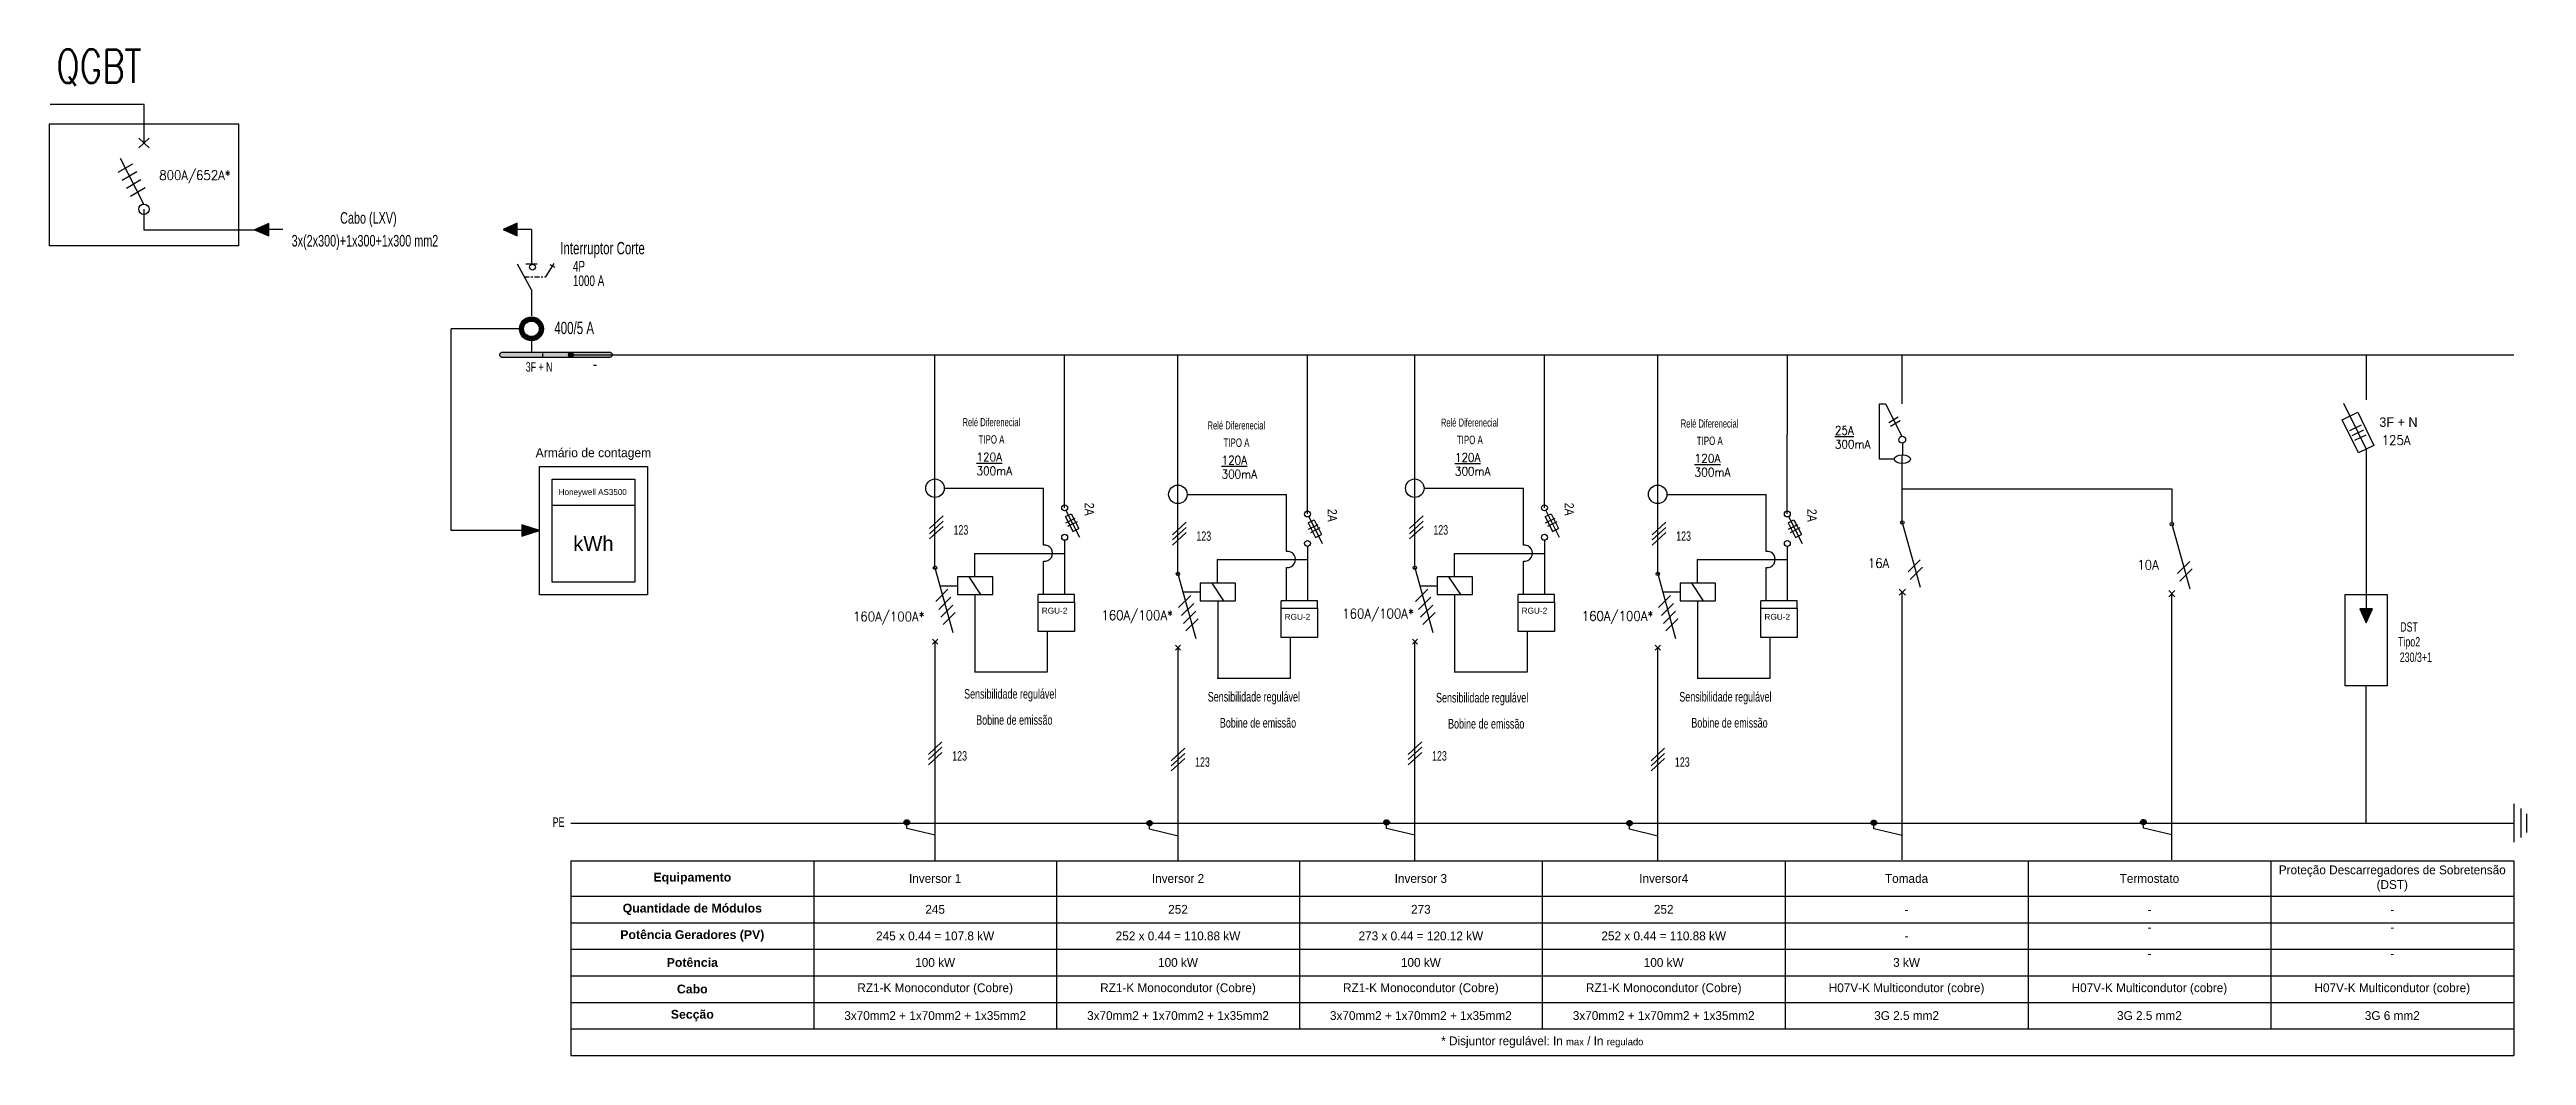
# Model space of a CAD drawing. Header units: millimetres. Extents: x -30551 to 400576, y -38343 to 69927.
# Drawn here: x 259816 to 400576, y 12745 to 69927 of the extents above; entities that cross this region are included whole.
import ezdxf
from ezdxf.enums import TextEntityAlignment as Align

# ---------------------------------------------------------------- set-up
doc = ezdxf.new("R2010")
doc.units = ezdxf.units.MM
doc.linetypes.add('atContinuous2', pattern=[0])
for name, color, linetype in [('326', 7, 'Continuous'), ('Z_entity', 7, 'Continuous'), ('Z_Mask_solid', 7, 'Continuous'), ('Z_rectangle', 7, 'Continuous'), ('Z_solid', 96, 'Continuous'), ('Z_text', 7, 'Continuous')]:
    doc.layers.add(name, color=color, linetype=linetype)
doc.styles.add('avant 1', font='')
doc.styles.add('QTNBCJ+TT111t00', font='', dxfattribs={"height": 0.2})
doc.styles.add('ROMANS', font='ROMANS.shx', dxfattribs={"width": 0.9, "height": 238.125})
doc.styles.get("Standard").update_dxf_attribs({"font": ''})
doc.styles.get('avant 1').set_extended_font_data('ITC Avant Garde Gothic')
doc.styles.get('QTNBCJ+TT111t00').set_extended_font_data('T T 1 1 1t 0 0')
doc.styles.get('Standard').set_extended_font_data('Bahnschrift Light')

msp = doc.modelspace()

# ---------------------------------------------------------------- texts
at = {"lineweight": -3, "style": 'ROMANS', "width": 0.75}
msp.add_text('QGBT', height=1890.8, dxfattribs=at).set_placement((260190, 68036))
for s, insert, char_height, width, attachment_point in [('3F + N', (392214, 49015), 536.3, 2285.07, 1), ('\\pxqc;Armário de contagem', (290724, 46932), 513.54, 7000.41, 5), ('\\pxqc;kWh', (290724, 41843), 855.9, 7000.41, 5)]:
    msp.add_mtext(s, dxfattribs=dict(insert=insert, char_height=char_height, width=width, attachment_point=attachment_point))
at = {"insert": (290687, 44722), "char_height": 342.36, "attachment_point": 5}
msp.add_mtext_dynamic_manual_height_columns('\\pxqc;Honeywell AS3500', width=4700.99, gutter_width=713, heights=[0], dxfattribs=at)
at = {"color": 0, "linetype": 'ByBlock', "char_height": 527.28, "width": 3574.44, "attachment_point": 1, "rotation": 270}
for insert in [(319171, 44167), (332972, 43816), (346439, 44167), (360240, 43816)]:
    msp.add_mtext('{\\fSwis721 Cn BT|b0|i0|c0|p34;2A}', dxfattribs=dict(at, insert=insert))
at = {"linetype": 'ByBlock', "ltscale": 2, "char_height": 335.32, "attachment_point": 5, "style": 'avant 1'}
for insert in [(316931, 38027), (344198, 38027), (330732, 37677), (357999, 37677)]:
    msp.add_mtext_dynamic_manual_height_columns('{\\fArial|b0|i0|c0|p34;RGU-2}', width=1.41, gutter_width=26, heights=[0.655], dxfattribs=dict(at, insert=insert))
at = {"layer": '326', "linetype": 'Continuous', "style": 'ROMANS', "width": 0.9}
for s, p in [('800A/652A*', (268081, 62515)), ('125A', (393167, 47452)), ('16A', (363753, 40456)), ('10A', (379070, 40362)), ('160A/100A*', (307508, 37429)), ('160A/100A*', (321625, 37499)), ('160A/100A*', (335312, 37590)), ('160A/100A*', (348921, 37456))]:
    msp.add_text(s, height=543.5, dxfattribs=at).set_placement(p, align=Align.CENTER)
for s, p in [('%%U25A', (361266, 48033)), ('%%U120A', (312488, 46521)), ('%%U120A', (326412, 46337)), ('%%U120A', (339672, 46497)), ('%%U120A', (353306, 46444)), ('300mA', (361266, 47243)), ('300mA', (312488, 45731)), ('300mA', (326412, 45547)), ('300mA', (339672, 45707)), ('300mA', (353306, 45654))]:
    msp.add_text(s, height=487.9, dxfattribs=at).set_placement(p)
at = {"layer": 'Z_text', "color": 0, "style": 'QTNBCJ+TT111t00', "width": 0.7}
for s, height, rotation, p in [('Cabo (LXV)', 656.2, 0.00055, (276332, 60027)), ('3x(2x300)+1x300+1x300 mm2', 656.25, 0.00055, (273575, 58730)), ('Interruptor Corte', 699.9, 0.00055, (288836, 58288)), ('4P', 600.6, 0.00055, (289559, 57309)), ('1000 A', 600.6, 0.00055, (289559, 56483)), ('400/5 A', 699.9, 359.99945, (288500, 53751)), ('3F + N', 536.3, 0.00055, (286877, 51616)), ('Relé Diferenecial ', 459.2, 0.00055, (311701, 48515)), ('TIPO A', 480.5, 0.00055, (312608, 47521)), ('Relé Diferenecial ', 459.2, 0.00055, (325625, 48331)), ('Relé Diferenecial ', 459.2, 0.00055, (338885, 48491)), ('TIPO A', 480.5, 0.00055, (339792, 47497)), ('Relé Diferenecial ', 459.2, 0.00055, (352519, 48438)), ('TIPO A', 480.5, 0.00055, (353426, 47444)), ('TIPO A', 480.5, 0.00055, (326532, 47337)), ('123', 536.3, 0.00055, (311189, 42352)), ('123', 536.3, 0.00055, (324991, 42002)), ('123', 536.3, 0.00055, (338457, 42352)), ('123', 536.3, 0.00055, (352258, 42002)), ('DST', 536.3, 0.00055, (393401, 36838)), ('Tipo2', 536.3, 0.00055, (393277, 35994)), ('230/3+1', 536.3, 0.00055, (393376, 35113)), ('Sensibilidade regulável', 544.48, 0.00055, (311790, 33028)), ('Sensibilidade regulável', 544.48, 0.00055, (325636, 32865)), ('Sensibilidade regulável', 544.48, 0.00055, (338608, 32812)), ('Sensibilidade regulável', 544.48, 0.00055, (352433, 32865)), ('Bobine de emissão', 544.48, 0.00055, (312476, 31545)), ('Bobine de emissão', 544.48, 0.00055, (326322, 31382)), ('Bobine de emissão', 544.48, 0.00055, (339293, 31329)), ('Bobine de emissão', 544.48, 0.00055, (353118, 31382)), ('123', 536.3, 0.00055, (311116, 29507)), ('123', 536.3, 0.00055, (324917, 29157)), ('123', 536.3, 0.00055, (338384, 29507)), ('123', 536.3, 0.00055, (352185, 29157)), ('PE', 536.3, 0.00055, (288407, 25741))]:
    msp.add_text(s, height=height, rotation=rotation, dxfattribs=at).set_placement(p)

# ---------------------------------------------------------------- blocks, each defined once
blk = doc.blocks.new('*T3')
at = {"color": 0, "linetype": 'ByBlock', "lineweight": -2, "transparency": 16777216}
for p, q in [((0, 0), (110409, 0)), ((0, 0), (0, -11059)), ((13801, 0), (13801, -9549)), ((27602, 0), (27602, -9549)), ((41403, 0), (41403, -9549)), ((55204, 0), (55204, -9549)), ((69006, 0), (69006, -9549)), ((82807, 0), (82807, -9549)), ((96608, 0), (96608, -9549)), ((110409, 0), (110409, -11059)), ((0, -2000), (110409, -2000)), ((0, -3510), (110409, -3510)), ((0, -5020), (110409, -5020)), ((0, -6529), (110409, -6529)), ((0, -8039), (110409, -8039)), ((0, -9549), (110409, -9549)), ((0, -11059), (110409, -11059))]:
    blk.add_line(p, q, dxfattribs=at)
at = {"color": 0, "transparency": 16777216, "char_height": 500}
for s, insert, width, attachment_point in [('{\\fArial|b1|i0|c0|p34;Equipamento}', (6901, -1000), 13798.12, 5), ('Inversor 1', (20702, -1000), 13798.12, 5), ('Inversor 2', (34503, -1000), 13798.12, 5), ('Inversor 3', (48304, -1000), 13798.12, 5), ('Inversor4', (62105, -1000), 13798.12, 5), ('Tomada', (75906, -1000), 13798.12, 5), ('Termostato', (89707, -1000), 13798.12, 5), ('Proteção Descarregadores de Sobretensão (DST)', (103508, -1000), 13798.12, 5), ('{\\fArial|b1|i0|c0|p34;Quantidade de Módulos}', (6901, -2755), 13798.12, 5), ('245', (20702, -2755), 13798.12, 5), ('252', (34503, -2755), 13798.12, 5), ('273', (48304, -2755), 13798.12, 5), ('252', (62105, -2755), 13798.12, 5), ('-', (75906, -2755), 13798.12, 5), ('-', (89707, -2755), 13798.12, 5), ('-', (103508, -2755), 13798.12, 5), ('{\\fArial|b1|i0|c0|p34;Potência Geradores (PV)}', (6901, -4265), 13798.12, 5), ('245 x 0.44 = 107.8 kW', (20702, -4265), 13798.12, 5), ('252 x 0.44 = 110.88 kW', (34503, -4265), 13798.12, 5), ('273 x 0.44 = 120.12 kW', (48304, -4265), 13798.12, 5), ('252 x 0.44 = 110.88 kW', (62105, -4265), 13798.12, 5), ('-', (89707, -3511), 13798.12, 2), ('-', (103508, -3511), 13798.12, 2), ('{\\fArial|b1|i0|c0|p34;Potência}', (6901, -5774), 13798.12, 5), ('100 kW', (20702, -5774), 13798.12, 5), ('100 kW', (34503, -5774), 13798.12, 5), ('100 kW', (48304, -5774), 13798.12, 5), ('100 kW', (62105, -5774), 13798.12, 5), ('3 kW', (75906, -5774), 13798.12, 5), ('-', (75906, -4265), 13798.12, 5), ('-', (89707, -5021), 13798.12, 2), ('-', (103508, -5021), 13798.12, 2), ('{\\fArial|b1|i0|c0|p34;Cabo}', (6901, -7284), 13798.12, 5), ('RZ1-K Monocondutor (Cobre)', (20702, -7284), 13798.12, 5), ('RZ1-K Monocondutor (Cobre)', (34503, -7284), 13798.12, 5), ('RZ1-K Monocondutor (Cobre)', (48304, -7284), 13798.12, 5), ('RZ1-K Monocondutor (Cobre)', (62105, -7284), 13798.12, 5), ('H07V-K Multicondutor (cobre)', (75906, -7284), 13798.12, 5), ('H07V-K Multicondutor (cobre)', (89707, -7284), 13798.12, 5), ('H07V-K Multicondutor (cobre)', (103508, -7284), 13798.12, 5), ('{\\fArial|b1|i0|c0|p34;Secção}', (6901, -8794), 13798.12, 5), ('3x70mm2 + 1x70mm2 + 1x35mm2 ', (20702, -8794), 13798.12, 5), ('3x70mm2 + 1x70mm2 + 1x35mm2 ', (34503, -8794), 13798.12, 5), ('3x70mm2 + 1x70mm2 + 1x35mm2 ', (48304, -8794), 13798.12, 5), ('3x70mm2 + 1x70mm2 + 1x35mm2 ', (62105, -8794), 13798.12, 5), ('3G 2.5 mm2', (75906, -8794), 13798.12, 5), ('3G 2.5 mm2', (89707, -8794), 13798.12, 5), ('3G 6 mm2', (103508, -8794), 13798.12, 5), ('* Disjuntor regulável: In {\\H0.8x;max} / In {\\H0.8x;regulado}', (55204, -10304), 110405.96, 5)]:
    blk.add_mtext(s, dxfattribs=dict(at, insert=insert, width=width, attachment_point=attachment_point))

# ---------------------------------------------------------------- hatches: boundary and pattern name
h = msp.add_hatch(color=256)
h.dxf.hatch_style = 1
h.paths.add_polyline_path([(287880, 54050, 1), (286520, 54050, 1)])
h.paths.add_polyline_path([(286758, 54050, -1), (287643, 54050, -1)], flags=16)
at = {"true_color": 0xffffff}
h = msp.add_hatch(color=7, dxfattribs=at)
h.dxf.hatch_style = 1
h.paths.add_polyline_path([(287652, 42579), (286653, 42902), (286653, 42257)])
at = {"layer": 'Z_Mask_solid', "true_color": 0xfefefe}
msp.add_hatch(color=7, dxfattribs=at).paths.add_polyline_path([(289577, 52572), (289574, 52597), (289567, 52621), (289556, 52644), (289540, 52664), (289521, 52681), (289498, 52694), (289472, 52703), (289444, 52706), (289414, 52703), (289387, 52694), (289362, 52681), (289340, 52664), (289322, 52644), (289309, 52621), (289300, 52597), (289297, 52572), (289300, 52544), (289309, 52518), (289322, 52495), (289340, 52476), (289362, 52460), (289387, 52449), (289414, 52442), (289444, 52439), (289472, 52442), (289498, 52449), (289521, 52460), (289540, 52476), (289556, 52495), (289567, 52518), (289574, 52544)])
at = {"layer": 'Z_solid'}
for color, points in [(0, [(271470, 59681), (272269, 59335), (272269, 60041)]), (0, [(285589, 59688), (286388, 59342), (286388, 60048)]), (0, [(291809, 52580), (291805, 52605), (291795, 52629), (291779, 52652), (291759, 52672), (291735, 52689), (291708, 52702), (291679, 52710), (291649, 52713), (285562, 52713), (285528, 52710), (285495, 52702), (285466, 52689), (285440, 52672), (285419, 52652), (285403, 52629), (285392, 52605), (285389, 52580), (285392, 52551), (285403, 52526), (285419, 52503), (285440, 52484), (285466, 52468), (285495, 52457), (285528, 52449), (285562, 52447), (291649, 52447), (291679, 52449), (291708, 52457), (291735, 52468), (291759, 52484), (291779, 52503), (291795, 52526), (291805, 52551)]), (7, [(287857, 52630), (287857, 52617), (287871, 52617), (287871, 52630)]), (0, [(391473, 37338), (391819, 38137), (391113, 38137)]), (0, [(308692, 25993), (308689, 25963), (308680, 25936), (308666, 25911), (308647, 25889), (308624, 25871), (308596, 25858), (308566, 25849), (308532, 25846), (308499, 25849), (308468, 25858), (308441, 25871), (308417, 25889), (308398, 25911), (308384, 25936), (308375, 25963), (308372, 25993), (308375, 26022), (308384, 26049), (308398, 26074), (308417, 26096), (308441, 26114), (308468, 26128), (308499, 26136), (308532, 26139), (308566, 26136), (308596, 26128), (308624, 26114), (308647, 26096), (308666, 26074), (308680, 26049), (308689, 26022)]), (0, [(322493, 25951), (322490, 25922), (322481, 25894), (322467, 25869), (322448, 25848), (322425, 25830), (322398, 25816), (322367, 25807), (322333, 25804), (322300, 25807), (322269, 25816), (322242, 25830), (322218, 25848), (322200, 25869), (322185, 25894), (322177, 25922), (322174, 25951), (322177, 25980), (322185, 26007), (322200, 26032), (322218, 26054), (322242, 26072), (322269, 26086), (322300, 26094), (322333, 26097), (322367, 26094), (322398, 26086), (322425, 26072), (322448, 26054), (322467, 26032), (322481, 26007), (322490, 25980)]), (0, [(335960, 25993), (335956, 25963), (335948, 25936), (335934, 25911), (335915, 25889), (335891, 25871), (335864, 25858), (335833, 25849), (335800, 25846), (335766, 25849), (335735, 25858), (335708, 25871), (335685, 25889), (335666, 25911), (335652, 25936), (335643, 25963), (335640, 25993), (335643, 26022), (335652, 26049), (335666, 26074), (335685, 26096), (335708, 26114), (335735, 26128), (335766, 26136), (335800, 26139), (335833, 26136), (335864, 26128), (335891, 26114), (335915, 26096), (335934, 26074), (335948, 26049), (335956, 26022)]), (0, [(349761, 25951), (349758, 25922), (349749, 25894), (349735, 25869), (349716, 25848), (349692, 25830), (349665, 25816), (349634, 25807), (349601, 25804), (349567, 25807), (349537, 25816), (349509, 25830), (349486, 25848), (349467, 25869), (349453, 25894), (349444, 25922), (349441, 25951), (349444, 25980), (349453, 26007), (349467, 26032), (349486, 26054), (349509, 26072), (349537, 26086), (349567, 26094), (349601, 26097), (349634, 26094), (349665, 26086), (349692, 26072), (349716, 26054), (349735, 26032), (349749, 26007), (349758, 25980)]), (0, [(363647, 25973), (363644, 25943), (363636, 25916), (363622, 25891), (363603, 25869), (363579, 25851), (363552, 25838), (363521, 25829), (363488, 25826), (363454, 25829), (363423, 25838), (363396, 25851), (363373, 25869), (363354, 25891), (363340, 25916), (363331, 25943), (363328, 25973), (363331, 26002), (363340, 26029), (363354, 26054), (363373, 26076), (363396, 26094), (363423, 26108), (363454, 26116), (363488, 26119), (363521, 26116), (363552, 26108), (363579, 26094), (363603, 26076), (363622, 26054), (363636, 26029), (363644, 26002)]), (0, [(378964, 26010), (378961, 25981), (378953, 25954), (378938, 25929), (378919, 25907), (378896, 25889), (378869, 25875), (378838, 25867), (378805, 25864), (378771, 25867), (378740, 25875), (378713, 25889), (378690, 25907), (378671, 25929), (378657, 25954), (378648, 25981), (378645, 26010), (378648, 26039), (378657, 26067), (378671, 26092), (378690, 26113), (378713, 26131), (378740, 26145), (378771, 26154), (378805, 26157), (378838, 26154), (378869, 26145), (378896, 26131), (378919, 26113), (378938, 26092), (378953, 26067), (378961, 26039)])]:
    msp.add_hatch(color=color, dxfattribs=at).paths.add_polyline_path(points)

# ---------------------------------------------------------------- linework, layer by layer
for p, q in [((265184, 66801), (259848, 66801)), ((265184, 64611), (265184, 66801)), ((264892, 64880), (265476, 64342)), ((264892, 64342), (265476, 64880)), ((263715, 62954), (264546, 63437)), ((263947, 62503), (264779, 62986)), ((264180, 62052), (265012, 62535)), ((264413, 61601), (265245, 62084)), ((265181, 60847), (265181, 59681)), ((265181, 59681), (271470, 59681)), ((286520, 54050), (282640, 54050)), ((282640, 53370), (282640, 54050)), ((282640, 42579), (282640, 53370)), ((287200, 53370), (287200, 52713)), ((317503, 43878), (317504, 52571)), ((331304, 43527), (331305, 52570)), ((344771, 43878), (344771, 52571)), ((358572, 43527), (358573, 52570)), ((365101, 49781), (365101, 52568)), ((391466, 52568), (391466, 50015)), ((390546, 49100), (390206, 49799)), ((364333, 48725), (364880, 49040)), ((364433, 48524), (364980, 48839)), ((390544, 48276), (391196, 48594)), ((390546, 49100), (391466, 47210)), ((390680, 47996), (391332, 48314)), ((390817, 47716), (391469, 48033)), ((365106, 43041), (365106, 46881)), ((365109, 47551), (365109, 46881)), ((391466, 47210), (391466, 38950)), ((310659, 44991), (316304, 44991)), ((316304, 41751), (316304, 44991)), ((324460, 44641), (330105, 44641)), ((330105, 41401), (330105, 44641)), ((337927, 44991), (343571, 44991)), ((343571, 41751), (343571, 44991)), ((351728, 44641), (357373, 44641)), ((357373, 41401), (357373, 44641)), ((365106, 44961), (380423, 44961)), ((380423, 44961), (380423, 42948)), ((286653, 42579), (282640, 42579)), ((312378, 41286), (317503, 41286)), ((316304, 38942), (316304, 40839)), ((317503, 42034), (317503, 38942)), ((326179, 40935), (331304, 40935)), ((331304, 41683), (331304, 38591)), ((339645, 41286), (344771, 41286)), ((343571, 38942), (343571, 40839)), ((344771, 42034), (344771, 38942)), ((353447, 40935), (358572, 40935)), ((358572, 41683), (358572, 38591)), ((310418, 39448), (311406, 39448)), ((311406, 39951), (311406, 38945)), ((313418, 39951), (311406, 39951)), ((312747, 38945), (312076, 39951)), ((313418, 38945), (313418, 39951)), ((325207, 39600), (325207, 38594)), ((327219, 39600), (325207, 39600)), ((326548, 38594), (325877, 39600)), ((327219, 38594), (327219, 39600)), ((330105, 38591), (330105, 40488)), ((337685, 39448), (338673, 39448)), ((338673, 39951), (338673, 38945)), ((340685, 39951), (338673, 39951)), ((340014, 38945), (339344, 39951)), ((340685, 38945), (340685, 39951)), ((352474, 39600), (352474, 38594)), ((354486, 39600), (352474, 39600)), ((353816, 38594), (353145, 39600)), ((354486, 38594), (354486, 39600)), ((357373, 38591), (357373, 40488)), ((311406, 38945), (313418, 38945)), ((312398, 38945), (312398, 34530)), ((324219, 39097), (325207, 39097)), ((325207, 38594), (327219, 38594)), ((326199, 38594), (326199, 34179)), ((338673, 38945), (340685, 38945)), ((339665, 38945), (339665, 34530)), ((351487, 39097), (352474, 39097)), ((352474, 38594), (354486, 38594)), ((353467, 38594), (353467, 34179)), ((316512, 36846), (316512, 34525)), ((343780, 36846), (343780, 34525)), ((330313, 36495), (330313, 34174)), ((357581, 36495), (357581, 34174)), ((316512, 34525), (312378, 34525)), ((330313, 34174), (326179, 34174)), ((343780, 34525), (339645, 34525)), ((357581, 34174), (353447, 34174)), ((391466, 25956), (391466, 33751))]:
    msp.add_line(p, q)
at = {"color": 0, "linetype": 'ByBlock'}
for p, q in [((310135, 40467), (310135, 52571)), ((323936, 40116), (323937, 52570)), ((337402, 40467), (337403, 52571)), ((351204, 40116), (351204, 52570)), ((317578, 43728), (318342, 42201)), ((344846, 43728), (345609, 42201)), ((317545, 43375), (317881, 43543)), ((317545, 43375), (317964, 42537)), ((317566, 43017), (318103, 43285)), ((317692, 42831), (318228, 43099)), ((317881, 43543), (318300, 42704)), ((317964, 42537), (318300, 42704)), ((331346, 43024), (331682, 43192)), ((331346, 43024), (331766, 42186)), ((331367, 42666), (331904, 42934)), ((331379, 43377), (332143, 41851)), ((331493, 42480), (332029, 42748)), ((331682, 43192), (332101, 42354)), ((331766, 42186), (332101, 42354)), ((344813, 43375), (345148, 43543)), ((344813, 43375), (345232, 42537)), ((344834, 43017), (345370, 43285)), ((344959, 42831), (345496, 43099)), ((345148, 43543), (345567, 42704)), ((345232, 42537), (345567, 42704)), ((358614, 43024), (358949, 43192)), ((358614, 43024), (359033, 42186)), ((358635, 42666), (359171, 42934)), ((358647, 43377), (359410, 41851)), ((358760, 42480), (359297, 42748)), ((358949, 43192), (359368, 42354)), ((359033, 42186), (359368, 42354)), ((365104, 43041), (366124, 39369)), ((380421, 42948), (381441, 39275)), ((366123, 40922), (365433, 40232)), ((381440, 40828), (380750, 40139)), ((310135, 40467), (311155, 36794)), ((323936, 40116), (324956, 36443)), ((337402, 40467), (338423, 36794)), ((351204, 40116), (352224, 36443)), ((366252, 40498), (365562, 39808)), ((381569, 40404), (380879, 39715)), ((310868, 39243), (310178, 38554)), ((311038, 38795), (310348, 38105)), ((311153, 38347), (310464, 37657)), ((324669, 38892), (323979, 38203)), ((324839, 38444), (324149, 37754)), ((338135, 39243), (337445, 38554)), ((338305, 38795), (337616, 38105)), ((338421, 38347), (337731, 37657)), ((351936, 38892), (351247, 38203)), ((352106, 38444), (351417, 37754)), ((365282, 38911), (364931, 39261)), ((364931, 38911), (365282, 39261)), ((365106, 23858), (365106, 39086)), ((380599, 38817), (380248, 39168)), ((380248, 38817), (380599, 39168)), ((380423, 23858), (380423, 38993)), ((311283, 37923), (310593, 37234)), ((324954, 37996), (324265, 37307)), ((325084, 37572), (324394, 36883)), ((338550, 37923), (337860, 37234)), ((352222, 37996), (351532, 37307)), ((352351, 37572), (351662, 36883)), ((310289, 36127), (309999, 36417)), ((309999, 36127), (310289, 36417)), ((310144, 23804), (310144, 36272)), ((324090, 35777), (323800, 36066)), ((323800, 35777), (324090, 36066)), ((323945, 23804), (323945, 35921)), ((337557, 36127), (337267, 36417)), ((337267, 36127), (337557, 36417)), ((337412, 23804), (337412, 36272)), ((351358, 35777), (351068, 36066)), ((351068, 35777), (351358, 36066)), ((351213, 23804), (351213, 35921))]:
    msp.add_line(p, q, dxfattribs=at)
at = {"linetype": 'ByBlock', "ltscale": 2}
for p, q in [((312378, 41286), (312378, 39951)), ((326179, 40935), (326179, 39600)), ((339645, 41286), (339645, 39951)), ((353447, 40935), (353447, 39600)), ((316004, 38522), (316004, 38942)), ((318069, 38942), (316004, 38942)), ((318069, 38522), (318069, 38942)), ((329805, 38172), (329805, 38591)), ((331870, 38591), (329805, 38591)), ((331870, 38172), (331870, 38591)), ((343271, 38522), (343271, 38942)), ((345336, 38942), (343271, 38942)), ((345336, 38522), (345336, 38942)), ((357072, 38172), (357072, 38591)), ((359137, 38591), (357072, 38591)), ((359137, 38172), (359137, 38591))]:
    msp.add_line(p, q, dxfattribs=at)
for points in [[(259816, 65699), (270553, 65699), (270553, 58767), (259816, 58767)], [(390109, 48886), (390984, 49314), (391904, 47424), (391028, 46997)], [(287652, 46227), (293797, 46227), (293797, 38932), (287652, 38932)], [(288374, 45504), (293074, 45504), (293074, 39654), (288374, 39654)], [(288374, 44032), (293074, 44032), (293074, 39654), (288374, 39654)], [(286653, 42902), (286653, 42257), (287652, 42579)], [(390271, 38950), (392661, 38950), (392661, 33751), (390271, 33751)]]:
    msp.add_lwpolyline(points, close=True)
for points in [[(265181, 61142), (263844, 63732)], [(364635, 46641), (363814, 46641), (363814, 49781), (364144, 49781), (365081, 47940)]]:
    msp.add_lwpolyline(points)
for points in [[(316004, 38522), (318069, 38522), (318069, 36846), (316004, 36846)], [(329805, 38172), (331870, 38172), (331870, 36495), (329805, 36495)], [(343271, 38522), (345336, 38522), (345336, 36846), (343271, 36846)], [(357072, 38172), (359137, 38172), (359137, 36495), (357072, 36495)]]:
    msp.add_lwpolyline(points, close=True, dxfattribs=at)
for centre, radius in [((265181, 60847), 294), ((287200, 54050), 680), ((287200, 54050), 443), ((365101, 47746), 195), ((310135, 44991), 524), ((323936, 44641), 524), ((337402, 44991), 524), ((351204, 44641), 524)]:
    msp.add_circle(centre, radius)
at = {"color": 0, "linetype": 'ByBlock'}
for centre, radius in [((317503, 43878), 168), ((331304, 43527), 168), ((344771, 43878), 168), ((358572, 43527), 168), ((317503, 42201), 168), ((344771, 42201), 168), ((365106, 43041), 96.6), ((380423, 42948), 96.6), ((331304, 41851), 168), ((358572, 41851), 168), ((310137, 40467), 96.6), ((323938, 40116), 96.6), ((337405, 40467), 96.6), ((351206, 40116), 96.6)]:
    msp.add_circle(centre, radius, dxfattribs=at)
for centre in [(316359, 41295), (330160, 40944), (343626, 41295), (357428, 40944)]:
    msp.add_arc(centre, 460, 263.11682, 96.88318)
msp.add_ellipse((365106, 46640), major_axis=(471, 0), ratio=0.510093)
at = {"layer": 'Z_entity', "color": 7}
for points in [[(271470, 59681), (272269, 59335), (272269, 60041), (271470, 59681)], [(285589, 59688), (286388, 59342), (286388, 60048), (285589, 59688)], [(291809, 52580), (291805, 52605), (291795, 52629), (291779, 52652), (291759, 52672), (291735, 52689), (291708, 52702), (291679, 52710), (291649, 52713), (285562, 52713), (285528, 52710), (285495, 52702), (285466, 52689), (285440, 52672), (285419, 52652), (285403, 52629), (285392, 52605), (285389, 52580), (285389, 52580), (285392, 52551), (285403, 52526), (285419, 52503), (285440, 52484), (285466, 52468), (285495, 52457), (285528, 52449), (285562, 52447), (291649, 52447), (291679, 52449), (291708, 52457), (291735, 52468), (291759, 52484), (291779, 52503), (291795, 52526), (291805, 52551), (291809, 52580), (291809, 52580)], [(289577, 52572), (289574, 52597), (289567, 52621), (289556, 52644), (289540, 52664), (289521, 52681), (289498, 52694), (289472, 52703), (289444, 52706), (289414, 52703), (289387, 52694), (289362, 52681), (289340, 52664), (289322, 52644), (289309, 52621), (289300, 52597), (289297, 52572), (289300, 52544), (289309, 52518), (289322, 52495), (289340, 52476), (289362, 52460), (289387, 52449), (289414, 52442), (289444, 52439), (289472, 52442), (289498, 52449), (289521, 52460), (289540, 52476), (289556, 52495), (289567, 52518), (289574, 52544), (289577, 52572), (289577, 52572)], [(391473, 37338), (391819, 38137), (391113, 38137), (391473, 37338)], [(308692, 25993), (308689, 25963), (308680, 25936), (308666, 25911), (308647, 25889), (308624, 25871), (308596, 25858), (308566, 25849), (308532, 25846), (308499, 25849), (308468, 25858), (308441, 25871), (308417, 25889), (308398, 25911), (308384, 25936), (308375, 25963), (308372, 25993), (308375, 26022), (308384, 26049), (308398, 26074), (308417, 26096), (308441, 26114), (308468, 26128), (308499, 26136), (308532, 26139), (308566, 26136), (308596, 26128), (308624, 26114), (308647, 26096), (308666, 26074), (308680, 26049), (308689, 26022), (308692, 25993), (308692, 25993)], [(322493, 25951), (322490, 25922), (322481, 25894), (322467, 25869), (322448, 25848), (322425, 25830), (322398, 25816), (322367, 25807), (322333, 25804), (322300, 25807), (322269, 25816), (322242, 25830), (322218, 25848), (322200, 25869), (322185, 25894), (322177, 25922), (322174, 25951), (322177, 25980), (322185, 26007), (322200, 26032), (322218, 26054), (322242, 26072), (322269, 26086), (322300, 26094), (322333, 26097), (322367, 26094), (322398, 26086), (322425, 26072), (322448, 26054), (322467, 26032), (322481, 26007), (322490, 25980), (322493, 25951), (322493, 25951)], [(335960, 25993), (335956, 25963), (335948, 25936), (335934, 25911), (335915, 25889), (335891, 25871), (335864, 25858), (335833, 25849), (335800, 25846), (335766, 25849), (335735, 25858), (335708, 25871), (335685, 25889), (335666, 25911), (335652, 25936), (335643, 25963), (335640, 25993), (335643, 26022), (335652, 26049), (335666, 26074), (335685, 26096), (335708, 26114), (335735, 26128), (335766, 26136), (335800, 26139), (335833, 26136), (335864, 26128), (335891, 26114), (335915, 26096), (335934, 26074), (335948, 26049), (335956, 26022), (335960, 25993), (335960, 25993)], [(349761, 25951), (349758, 25922), (349749, 25894), (349735, 25869), (349716, 25848), (349692, 25830), (349665, 25816), (349634, 25807), (349601, 25804), (349567, 25807), (349537, 25816), (349509, 25830), (349486, 25848), (349467, 25869), (349453, 25894), (349444, 25922), (349441, 25951), (349444, 25980), (349453, 26007), (349467, 26032), (349486, 26054), (349509, 26072), (349537, 26086), (349567, 26094), (349601, 26097), (349634, 26094), (349665, 26086), (349692, 26072), (349716, 26054), (349735, 26032), (349749, 26007), (349758, 25980), (349761, 25951), (349761, 25951)], [(363647, 25973), (363644, 25943), (363636, 25916), (363622, 25891), (363603, 25869), (363579, 25851), (363552, 25838), (363521, 25829), (363488, 25826), (363454, 25829), (363423, 25838), (363396, 25851), (363373, 25869), (363354, 25891), (363340, 25916), (363331, 25943), (363328, 25973), (363331, 26002), (363340, 26029), (363354, 26054), (363373, 26076), (363396, 26094), (363423, 26108), (363454, 26116), (363488, 26119), (363521, 26116), (363552, 26108), (363579, 26094), (363603, 26076), (363622, 26054), (363636, 26029), (363644, 26002), (363647, 25973), (363647, 25973)], [(378964, 26010), (378961, 25981), (378953, 25954), (378938, 25929), (378919, 25907), (378896, 25889), (378869, 25875), (378838, 25867), (378805, 25864), (378771, 25867), (378740, 25875), (378713, 25889), (378690, 25907), (378671, 25929), (378657, 25954), (378648, 25981), (378645, 26010), (378648, 26039), (378657, 26067), (378671, 26092), (378690, 26113), (378713, 26131), (378740, 26145), (378771, 26154), (378805, 26157), (378838, 26154), (378869, 26145), (378896, 26131), (378919, 26113), (378938, 26092), (378953, 26067), (378961, 26039), (378964, 26010), (378964, 26010)]]:
    msp.add_lwpolyline(points, dxfattribs=at)
at = {"layer": 'Z_entity', "color": 0}
for points in [[(273081, 59688), (272269, 59688)], [(287200, 59695), (286388, 59695)], [(287200, 59695), (287200, 57733)], [(287200, 56268), (286401, 57733)], [(287520, 57733), (286881, 57733)], [(288479, 57760), (287999, 57001)], [(286801, 57001), (287080, 57001)], [(287174, 57001), (287280, 57001)], [(287373, 57001), (287666, 57001)], [(287760, 57001), (287853, 57001)], [(287946, 57001), (287999, 57001)], [(288253, 57707), (288532, 57560)], [(287200, 56268), (287200, 54789)], [(291649, 52713), (285562, 52713)], [(285562, 52447), (291649, 52447)], [(287831, 52643), (287831, 52462)], [(289442, 52571), (399851, 52567)], [(309831, 42699), (310604, 43418)], [(309831, 42406), (310604, 43112)], [(309831, 42113), (310604, 42819)], [(323632, 42348), (324405, 43067)], [(323632, 42055), (324405, 42761)], [(323632, 41762), (324405, 42468)], [(337098, 42699), (337871, 43418)], [(337098, 42406), (337871, 43112)], [(337098, 42113), (337871, 42819)], [(350900, 42348), (351672, 43067)], [(350900, 42055), (351672, 42761)], [(350900, 41762), (351672, 42468)], [(391466, 38950), (391466, 38137)], [(309758, 29854), (310530, 30573)], [(309758, 29561), (310530, 30267)], [(309758, 29268), (310530, 29974)], [(323559, 29503), (324332, 30222)], [(323559, 29210), (324332, 29916)], [(323559, 28917), (324332, 29623)], [(337025, 29854), (337798, 30573)], [(337025, 29561), (337798, 30267)], [(337025, 29268), (337798, 29974)], [(350827, 29503), (351599, 30222)], [(350827, 29210), (351599, 29916)], [(350827, 28917), (351599, 29623)], [(399851, 27048), (399851, 24863)], [(400256, 26781), (400256, 25130)], [(289444, 25949), (399851, 25956)], [(308532, 25646), (308532, 25993)], [(310144, 25260), (308532, 25646)], [(322334, 25604), (322334, 25951)], [(323945, 25218), (322334, 25604)], [(335800, 25646), (335800, 25993)], [(337412, 25260), (335800, 25646)], [(349601, 25604), (349601, 25951)], [(351213, 25218), (349601, 25604)], [(363488, 25626), (363488, 25973)], [(365100, 25240), (363488, 25626)], [(378805, 25664), (378805, 26010)], [(380417, 25278), (378805, 25664)], [(400576, 26488), (400576, 25423)]]:
    msp.add_lwpolyline(points, dxfattribs=at)
at = {"layer": 'Z_entity', "color": 0, "linetype": 'atContinuous2'}
for centre, radius in [((287261, 57559), 166), ((289442, 52571), 135)]:
    msp.add_circle(centre, radius, dxfattribs=at)
at = {"layer": 'Z_rectangle', "color": 7, "linetype": 'atContinuous2'}
for p, q in [((287200, 59198), (287200, 59185)), ((287857, 52630), (287857, 52617)), ((287857, 52630), (287871, 52630)), ((287871, 52617), (287857, 52617)), ((287871, 52617), (287871, 52630))]:
    msp.add_line(p, q, dxfattribs=at)
at = {"layer": 'Z_solid', "color": 28, "true_color": 0x0e0e0e}
msp.add_line((290728, 51984), (290893, 51984), dxfattribs=at)

# ---------------------------------------------------------------- block references
msp.add_blockref('*T3', (289442, 23804))

msp.set_redraw_order([(e.dxf.handle, doc.entitydb.next_handle()) for e in msp.query("TEXT MTEXT ATTDEF DIMENSION ARC_DIMENSION")])  # texts and dimensions are drawn at this point

doc.saveas('drawing.dxf')
